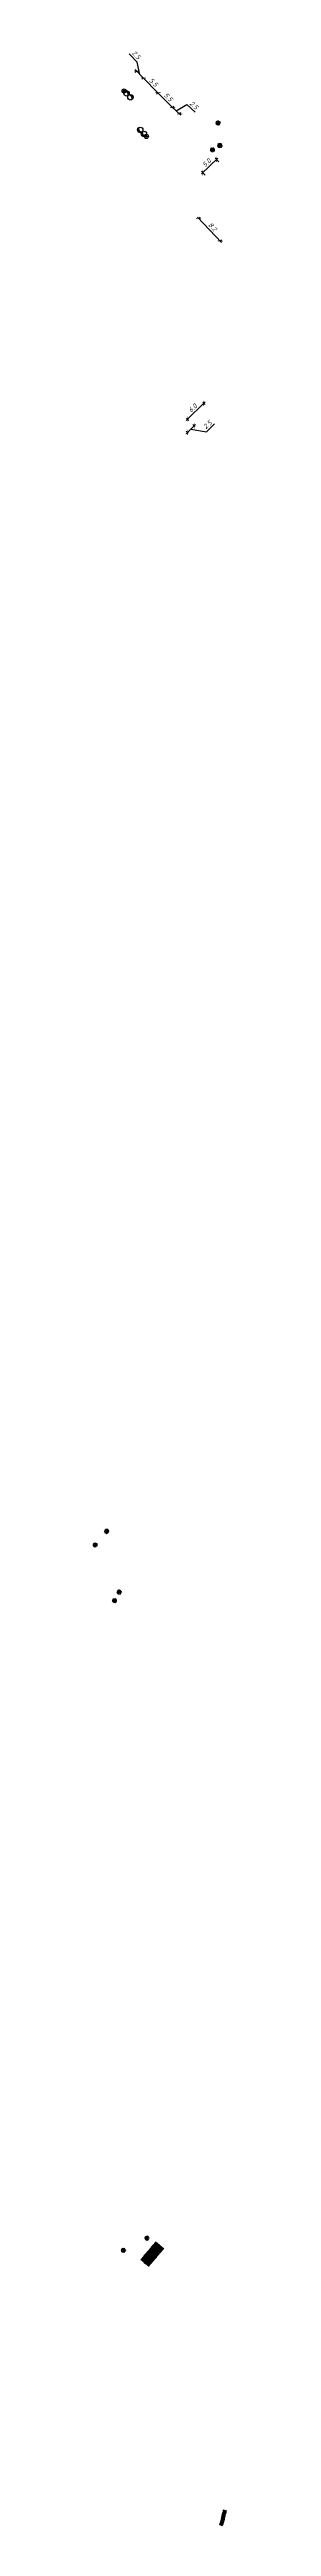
# Model space of a CAD drawing. Extents: x -2918 to -212, y 225 to 5715.
# Drawn here: x -1968 to -1933, y 321 to 973 of the extents above; entities that cross this region are included whole.
import ezdxf
from ezdxf.enums import TextEntityAlignment as Align

# ---------------------------------------------------------------- set-up
doc = ezdxf.new("R2010")
doc.units = 0
doc.layers.get('0').update_dxf_attribs({"linetype": 'CONTINUOUS'})
doc.layers.get('DEFPOINTS').update_dxf_attribs({"linetype": 'CONTINUOUS'})
for name, color, linetype in [('_ВИДОВОЙ_ЭКРАН', 254, 'CONTINUOUS'), ('_МАФ_ВЕНТ__КОЖУХ', 12, 'CONTINUOUS'), ('ДВ_ГП_П_МАФ', 20, 'CONTINUOUS'), ('ДВ_ГП_П_НО_СВЕТИЛЬНИК', 1, 'CONTINUOUS'), ('ДВ_ГП_П_НО_СВЕТИЛЬНИК_КОНТ', 80, 'CONTINUOUS'), ('ДВ_ГП_П_НО_ФУТЛЯР', 180, 'CONTINUOUS'), ('ЛЕСТНИЦЫ', 4, 'CONTINUOUS')]:
    doc.layers.add(name, color=color, linetype=linetype)
doc.styles.add('ISOCPEUR', font='isocpeur.ttf', dxfattribs={"width": 0.65})
doc.styles.add('НО', font='isocpeur.ttf')
doc.styles.add('СПДС', font='isocpeur.ttf', dxfattribs={"width": 0.9, "oblique": 15})
doc.dimstyles.new('ДЕЛОВОЙ_ВЕКТОР', dxfattribs={"dimtxt": 1.25, "dimasz": 1, "dimexe": 0.5, "dimexo": 0, "dimgap": 0.5, "dimtad": 1, "dimdec": 1, "dimzin": 1, "dimtxsty": 'СПДС', "dimblk": 'ARCHTICK', "dimcen": 0, "dimdle": 0.5, "dimclrd": 150, "dimclre": 150, "dimclrt": 150, "dimazin": 3, "dimtfac": 1, "dimtdec": 1, "dimtmove": 0, "dimatfit": 3, "dimtolj": 1, "dimtzin": 9})

# ---------------------------------------------------------------- blocks, each defined once
blk = doc.blocks.new('_ARCHTICK')
at = {"color": 0, "linetype": 'BYBLOCK', "const_width": 0.15}
blk.add_lwpolyline([(-0.5, -0.5), (0.5, 0.5)], dxfattribs=at)
blk = doc.blocks.new('*D123')
at = {"color": 150}
for p, q in [((-1943.86, 875.01), (-1938.84, 879.89)), ((-1939.44, 879.79), (-1938.85, 879.18)), ((-1943.75, 875.61), (-1943.16, 875))]:
    blk.add_line(p, q, dxfattribs=at)
at = {"layer": 'DEFPOINTS', "color": 0}
for p in [(-1939.44, 879.79), (-1939.2, 879.54), (-1943.75, 875.61)]:
    blk.add_point(p, dxfattribs=at)
at = {"color": 150}
for p, rotation in [((-1939.2, 879.54), 44.12533972791272), ((-1943.5, 875.36), 224.1253397279127)]:
    blk.add_blockref('_ARCHTICK', p, dxfattribs=dict(at, rotation=rotation))
at = {"color": 150, "insert": (-1942.13, 878.26), "char_height": 1.25, "attachment_point": 5, "rotation": 44.12534, "style": 'СПДС'}
blk.add_mtext('\\A1;6.0', dxfattribs=at)
blk = doc.blocks.new('*D125')
at = {"color": 150}
for p, q in [((-1935.5, 944.02), (-1939.82, 939.85)), ((-1938.8, 939.52), (-1939.81, 940.56)), ((-1935.21, 943), (-1936.21, 944.04))]:
    blk.add_line(p, q, dxfattribs=at)
at = {"layer": 'DEFPOINTS', "color": 0}
for p in [(-1939.46, 940.2), (-1938.8, 939.52), (-1935.21, 943)]:
    blk.add_point(p, dxfattribs=at)
at = {"color": 150}
for p, rotation in [((-1939.46, 940.2), 224.0391555128261), ((-1935.86, 943.68), 44.03915551282616)]:
    blk.add_blockref('_ARCHTICK', p, dxfattribs=dict(at, rotation=rotation))
at = {"color": 150, "insert": (-1938.44, 942.75), "char_height": 1.25, "attachment_point": 5, "rotation": 44.03916, "style": 'СПДС'}
blk.add_mtext('\\A1;5.0', dxfattribs=at)
blk = doc.blocks.new('*U16')
at = {"layer": 'ДВ_ГП_П_НО_СВЕТИЛЬНИК'}
h = blk.add_hatch(color=256, dxfattribs=at)
h.dxf.hatch_style = 1
h.paths.add_polyline_path([(0, -0.4, 1), (0, 0.4, 1)])
at = {"layer": 'ДВ_ГП_П_НО_СВЕТИЛЬНИК_КОНТ', "linetype": 'CONTINUOUS'}
for points in [[(-4.7, -1.4, 0.445586), (-3.2, 0.2, -0.671828), (-5.8, 0.9, 0.622756)], [(-1.8, -1.4, 0.445586), (-0.4, 0.2, -0.671828), (-2.9, 0.9, 0.622756)]]:
    blk.add_hatch(color=256, dxfattribs=at).paths.add_polyline_path(points)
at = {"layer": 'ДВ_ГП_П_НО_СВЕТИЛЬНИК', "linetype": 'CONTINUOUS'}
for radius in [1.1, 0.395]:
    blk.add_circle((0, 0), radius, dxfattribs=at)
at = {"layer": 'ДВ_ГП_П_НО_СВЕТИЛЬНИК_КОНТ'}
for centre in [(-4.7, 0), (-1.8, 0)]:
    blk.add_circle(centre, 1.42, dxfattribs=at)
at = {"style": 'НО', "flags": 5}
blk.add_attdef('ТИП', (3.4, -4.4), '', height=2.5, dxfattribs=at)
at = {"layer": 'ДВ_ГП_П_НО_ФУТЛЯР', "style": 'НО', "flags": 4}
blk.add_attdef('ФИДЕР', text='', height=2.5, rotation=360, dxfattribs=at).set_placement((1.5, 2.1), align=Align.RIGHT)
blk.add_attdef('НОМЕР', (1.5, 2.1), '', height=2.5, rotation=360, dxfattribs=at)
blk = doc.blocks.new('*D133')
at = {"color": 150}
for p, q in [((-1956.76, 969.27), (-1958.86, 971.44)), ((-1956.92, 966.91), (-1957.28, 966.56)), ((-1957.27, 967.27), (-1954.84, 964.75)), ((-1956.05, 966.01), (-1956.76, 969.27)), ((-1955.18, 965.11), (-1955.54, 964.76))]:
    blk.add_line(p, q, dxfattribs=at)
at = {"layer": 'DEFPOINTS', "color": 0}
for p in [(-1956.92, 966.91), (-1955.18, 965.11), (-1955.18, 965.11)]:
    blk.add_point(p, dxfattribs=at)
at = {"color": 150}
for p, rotation in [((-1956.92, 966.91), 134.0391555136699), ((-1955.18, 965.11), 314.0391555136699)]:
    blk.add_blockref('_ARCHTICK', p, dxfattribs=dict(at, rotation=rotation))
at = {"color": 150, "insert": (-1957, 971.14), "char_height": 1.25, "attachment_point": 5, "rotation": 314.03916, "style": 'СПДС'}
blk.add_mtext('\\A1;2.5', dxfattribs=at)
blk = doc.blocks.new('*D134')
at = {"color": 150}
for p, q in [((-1940.89, 928.51), (-1934.52, 921.83)), ((-1940.55, 928.15), (-1940.19, 928.49)), ((-1934.86, 922.19), (-1934.5, 922.53))]:
    blk.add_line(p, q, dxfattribs=at)
at = {"layer": 'DEFPOINTS', "color": 0}
for p in [(-1940.55, 928.15), (-1934.86, 922.19), (-1934.86, 922.19)]:
    blk.add_point(p, dxfattribs=at)
at = {"color": 150}
for p, rotation in [((-1940.55, 928.15), 133.6392372102046), ((-1934.86, 922.19), 313.6392372102046)]:
    blk.add_blockref('_ARCHTICK', p, dxfattribs=dict(at, rotation=rotation))
at = {"color": 150, "insert": (-1936.89, 925.95), "char_height": 1.25, "attachment_point": 5, "rotation": 313.63924, "style": 'СПДС'}
blk.add_mtext('\\A1;8.2', dxfattribs=at)
blk = doc.blocks.new('*D135')
at = {"color": 150}
for p, q in [((-1943.88, 871.51), (-1941.38, 873.92)), ((-1941.57, 873.39), (-1942.09, 873.94)), ((-1938.53, 872.01), (-1936.35, 874.11)), ((-1943.35, 871.68), (-1943.87, 872.22)), ((-1942.63, 872.72), (-1938.53, 872.01))]:
    blk.add_line(p, q, dxfattribs=at)
at = {"layer": 'DEFPOINTS', "color": 0}
for p in [(-1941.74, 873.57), (-1941.57, 873.39), (-1943.35, 871.68)]:
    blk.add_point(p, dxfattribs=at)
at = {"color": 150}
for p, rotation in [((-1941.74, 873.57), 43.86759817715198), ((-1943.52, 871.86), 223.867598177152)]:
    blk.add_blockref('_ARCHTICK', p, dxfattribs=dict(at, rotation=rotation))
at = {"color": 150, "insert": (-1938.22, 873.87), "char_height": 1.25, "attachment_point": 5, "rotation": 43.8676, "style": 'СПДС'}
blk.add_mtext('\\A1;2.5', dxfattribs=at)
blk = doc.blocks.new('*D143')
at = {"color": 150}
for p, q in [((-1955.54, 965.46), (-1950.96, 960.85)), ((-1955.18, 965.11), (-1955.54, 964.76)), ((-1951.31, 961.21), (-1951.66, 960.85))]:
    blk.add_line(p, q, dxfattribs=at)
at = {"layer": 'DEFPOINTS', "color": 0}
for p in [(-1955.18, 965.11), (-1951.31, 961.21), (-1951.31, 961.21)]:
    blk.add_point(p, dxfattribs=at)
at = {"color": 150}
for p, rotation in [((-1955.18, 965.11), 134.7851722114461), ((-1951.31, 961.21), 314.7851722114461)]:
    blk.add_blockref('_ARCHTICK', p, dxfattribs=dict(at, rotation=rotation))
at = {"color": 150, "insert": (-1952.45, 963.95), "char_height": 1.25, "attachment_point": 5, "rotation": 314.78517, "style": 'СПДС'}
blk.add_mtext('\\A1;5.5', dxfattribs=at)
blk = doc.blocks.new('*D144')
at = {"color": 150}
for p, q in [((-1951.66, 961.56), (-1947.08, 956.95)), ((-1951.31, 961.21), (-1951.66, 960.85)), ((-1947.44, 957.3), (-1947.08, 957.65))]:
    blk.add_line(p, q, dxfattribs=at)
at = {"layer": 'DEFPOINTS', "color": 0}
for p in [(-1951.31, 961.21), (-1947.44, 957.3), (-1947.44, 957.3)]:
    blk.add_point(p, dxfattribs=at)
at = {"color": 150}
for p, rotation in [((-1951.31, 961.21), 134.7851722114461), ((-1947.44, 957.3), 314.7851722114461)]:
    blk.add_blockref('_ARCHTICK', p, dxfattribs=dict(at, rotation=rotation))
at = {"color": 150, "insert": (-1948.57, 960.05), "char_height": 1.25, "attachment_point": 5, "rotation": 314.78517, "style": 'СПДС'}
blk.add_mtext('\\A1;5.5', dxfattribs=at)
blk = doc.blocks.new('*D145')
at = {"color": 150}
for p, q in [((-1947.8, 957.64), (-1945.23, 955.26)), ((-1947.44, 957.3), (-1947.1, 957.67)), ((-1946.51, 956.45), (-1943.71, 958.11)), ((-1943.71, 958.11), (-1941.48, 956.06)), ((-1945.59, 955.6), (-1945.25, 955.97))]:
    blk.add_line(p, q, dxfattribs=at)
at = {"layer": 'DEFPOINTS', "color": 0}
for p in [(-1947.44, 957.3), (-1945.59, 955.6), (-1945.59, 955.6)]:
    blk.add_point(p, dxfattribs=at)
at = {"color": 150}
for p, rotation in [((-1947.44, 957.3), 137.2837352834689), ((-1945.59, 955.6), 317.2837352834689)]:
    blk.add_blockref('_ARCHTICK', p, dxfattribs=dict(at, rotation=rotation))
at = {"color": 150, "insert": (-1941.83, 957.91), "char_height": 1.25, "attachment_point": 5, "rotation": 317.28374, "style": 'СПДС'}
blk.add_mtext('\\A1;2.5', dxfattribs=at)
blk = doc.blocks.new('АР_КРУЖОК_1_1')
at = {"color": 0, "linetype": 'BYBLOCK'}
blk.add_circle((0, 0), 75, dxfattribs=at)
blk = doc.blocks.new('*U271')
at = {"color": 0, "linetype": 'BYBLOCK'}
for q in [(-500, 85), (-500, -85)]:
    blk.add_line((0, 0), q, dxfattribs=at)
blk = doc.blocks.new('*U263')
at = {"color": 4, "linetype": 'BYBLOCK'}
for p, q in [((0, 0), (-943, 332)), ((86, 245), (-857, 577)), ((172, 491), (-771, 822)), ((259, 736), (-685, 1067)), ((345, 981), (-598, 1313)), ((431, 1226), (-512, 1558)), ((517, 1472), (-426, 1803)), ((604, 1717), (-340, 2049)), ((690, 1962), (-254, 2294)), ((776, 2208), (-167, 2539)), ((862, 2453), (-81, 2784)), ((948, 2698), (5, 3030)), ((1035, 2943), (91, 3275)), ((1121, 3189), (178, 3520)), ((1207, 3434), (264, 3766)), ((1293, 3679), (350, 4011))]:
    blk.add_line(p, q, dxfattribs=at)
blk.add_lwpolyline([(822, 3845), (-472, 166)], dxfattribs=at)
at = {"color": 4, "linetype": 'BYBLOCK', "rotation": 70.63292397293291}
for name, p in [('АР_КРУЖОК_1_1', (-472, 166)), ('*U271', (822, 3845))]:
    blk.add_blockref(name, p, dxfattribs=at)
at = {"layer": '_ВИДОВОЙ_ЭКРАН', "color": 4, "ltscale": 20, "style": 'ISOCPEUR', "width": 0.65}
blk.add_attdef('УКЛОН', text='', height=250, rotation=160.632924, dxfattribs=at).set_placement((-472, 166), align=Align.BOTTOM_CENTER)
blk = doc.blocks.new('*U264')
at = {"color": 4, "linetype": 'BYBLOCK'}
for p, q in [((0, 0), (-1982, 2054)), ((187, 181), (-1795, 2234)), ((374, 361), (-1608, 2415)), ((561, 542), (-1421, 2595)), ((748, 722), (-1234, 2776)), ((935, 903), (-1047, 2956)), ((1122, 1083), (-860, 3137)), ((1310, 1264), (-673, 3318)), ((1497, 1445), (-486, 3498)), ((1684, 1625), (-299, 3679)), ((1871, 1806), (-111, 3859)), ((2058, 1986), (76, 4040)), ((2245, 2167), (263, 4220)), ((2432, 2347), (450, 4401)), ((2619, 2528), (637, 4582)), ((2806, 2708), (824, 4762)), ((2993, 2889), (1011, 4943)), ((3180, 3070), (1198, 5123)), ((3367, 3250), (1385, 5304)), ((3554, 3431), (1572, 5484)), ((3741, 3611), (1759, 5665)), ((3929, 3792), (1946, 5846)), ((4116, 3972), (2133, 6026)), ((4303, 4153), (2320, 6207))]:
    blk.add_line(p, q, dxfattribs=at)
blk.add_lwpolyline([(3312, 5180), (-991, 1027)], dxfattribs=at)
at = {"color": 4, "linetype": 'BYBLOCK', "rotation": 43.98588361384972}
for name, p in [('АР_КРУЖОК_1_1', (-991, 1027)), ('*U271', (3312, 5180))]:
    blk.add_blockref(name, p, dxfattribs=at)
at = {"layer": '_ВИДОВОЙ_ЭКРАН', "color": 4, "ltscale": 20, "style": 'ISOCPEUR', "width": 0.65}
blk.add_attdef('УКЛОН', text='', height=250, rotation=133.985884, dxfattribs=at).set_placement((-991, 1027), align=Align.BOTTOM_CENTER)
blk = doc.blocks.new('ОГРАЖДЕНИЯ_ВЕНТИЛЯЦИОННЫХ_')
at = {"layer": '_МАФ_ВЕНТ__КОЖУХ'}
h = blk.add_hatch(dxfattribs=at)
h.set_pattern_fill('ESCHER', color=256, scale=0.05)
edge = h.paths.add_edge_path()
edge.add_arc((0, 0), 0.6, 0, 360)
at = {"layer": '_МАФ_ВЕНТ__КОЖУХ', "const_width": 0.1}
blk.add_lwpolyline([(0, -0.6, -1), (0, 0.6, -1)], format="xyb", close=True, dxfattribs=at)

msp = doc.modelspace()

# ---------------------------------------------------------------- block references
at = {"layer": 'ДВ_ГП_П_МАФ', "zscale": 7.46735527297754}
for p in [(-1935.43, 953.26), (-1936.93, 946.2), (-1934.99, 947.31), (-1967.83, 579.26), (-1964.84, 582.86), (-1961.54, 566.86), (-1962.73, 564.62), (-1954.18, 396.96), (-1960.43, 393.77)]:
    msp.add_blockref('ОГРАЖДЕНИЯ_ВЕНТИЛЯЦИОННЫХ_', p, dxfattribs=at)
at = {"layer": 'ДВ_ГП_П_НО_СВЕТИЛЬНИК_КОНТ', "xscale": 0.5, "yscale": 0.5}
for p, rotation in [((-1960.23, 961.66), 135.7614401192134), ((-1954.38, 949.71), 312.7449091546959)]:
    msp.add_blockref('*U16', p, dxfattribs=dict(at, rotation=rotation))
at = {"layer": 'ЛЕСТНИЦЫ', "color": 4, "xscale": 0.001, "yscale": 0.001, "zscale": 0.001, "rotation": 5.658026306228184}
for name, p in [('*U264', (-1953.65, 389.53)), ('*U263', (-1934.05, 321.42))]:
    msp.add_blockref(name, p, dxfattribs=at).add_auto_attribs({'УКЛОН': '260х170'})

# ---------------------------------------------------------------- dimensions: what is measured, and where the dimension line sits
for base, p1, p2, angle, picture, middle in [((-1955.18, 965.11), (-1956.92, 966.91), (-1955.18, 965.11), 314.03916, '*D133', (-1957.11, 969.63)), ((-1941.74, 873.57), (-1943.35, 871.68), (-1941.57, 873.39), 43.8676, '*D135', (-1938.17, 872.36))]:
    dim = msp.add_linear_dim(base=base, p1=p1, p2=p2, angle=angle, dimstyle='ДЕЛОВОЙ_ВЕКТОР')
    dim.commit()
    dim.dimension.update_dxf_attribs({"geometry": picture, "text_midpoint": middle, "dimtype": 161})
for p1, p2, distance, picture, middle in [((-1955.18, 965.11), (-1951.31, 961.21), 0, '*D143', (-1952.45, 963.95)), ((-1951.31, 961.21), (-1947.44, 957.3), 0, '*D144', (-1948.57, 960.05)), ((-1947.44, 957.3), (-1945.59, 955.6), 0, '*D145', (-1942.57, 958.6)), ((-1935.21, 943), (-1938.8, 939.52), -0.95, '*D125', (-1938.44, 942.75)), ((-1940.55, 928.15), (-1934.86, 922.19), 0, '*D134', (-1936.89, 925.95)), ((-1943.75, 875.61), (-1939.44, 879.79), -0.36, '*D123', (-1942.13, 878.26))]:
    dim = msp.add_aligned_dim(p1=p1, p2=p2, distance=distance, dimstyle='ДЕЛОВОЙ_ВЕКТОР')
    dim.commit()
    dim.dimension.update_dxf_attribs({"geometry": picture, "text_midpoint": middle})

doc.saveas('drawing.dxf')
